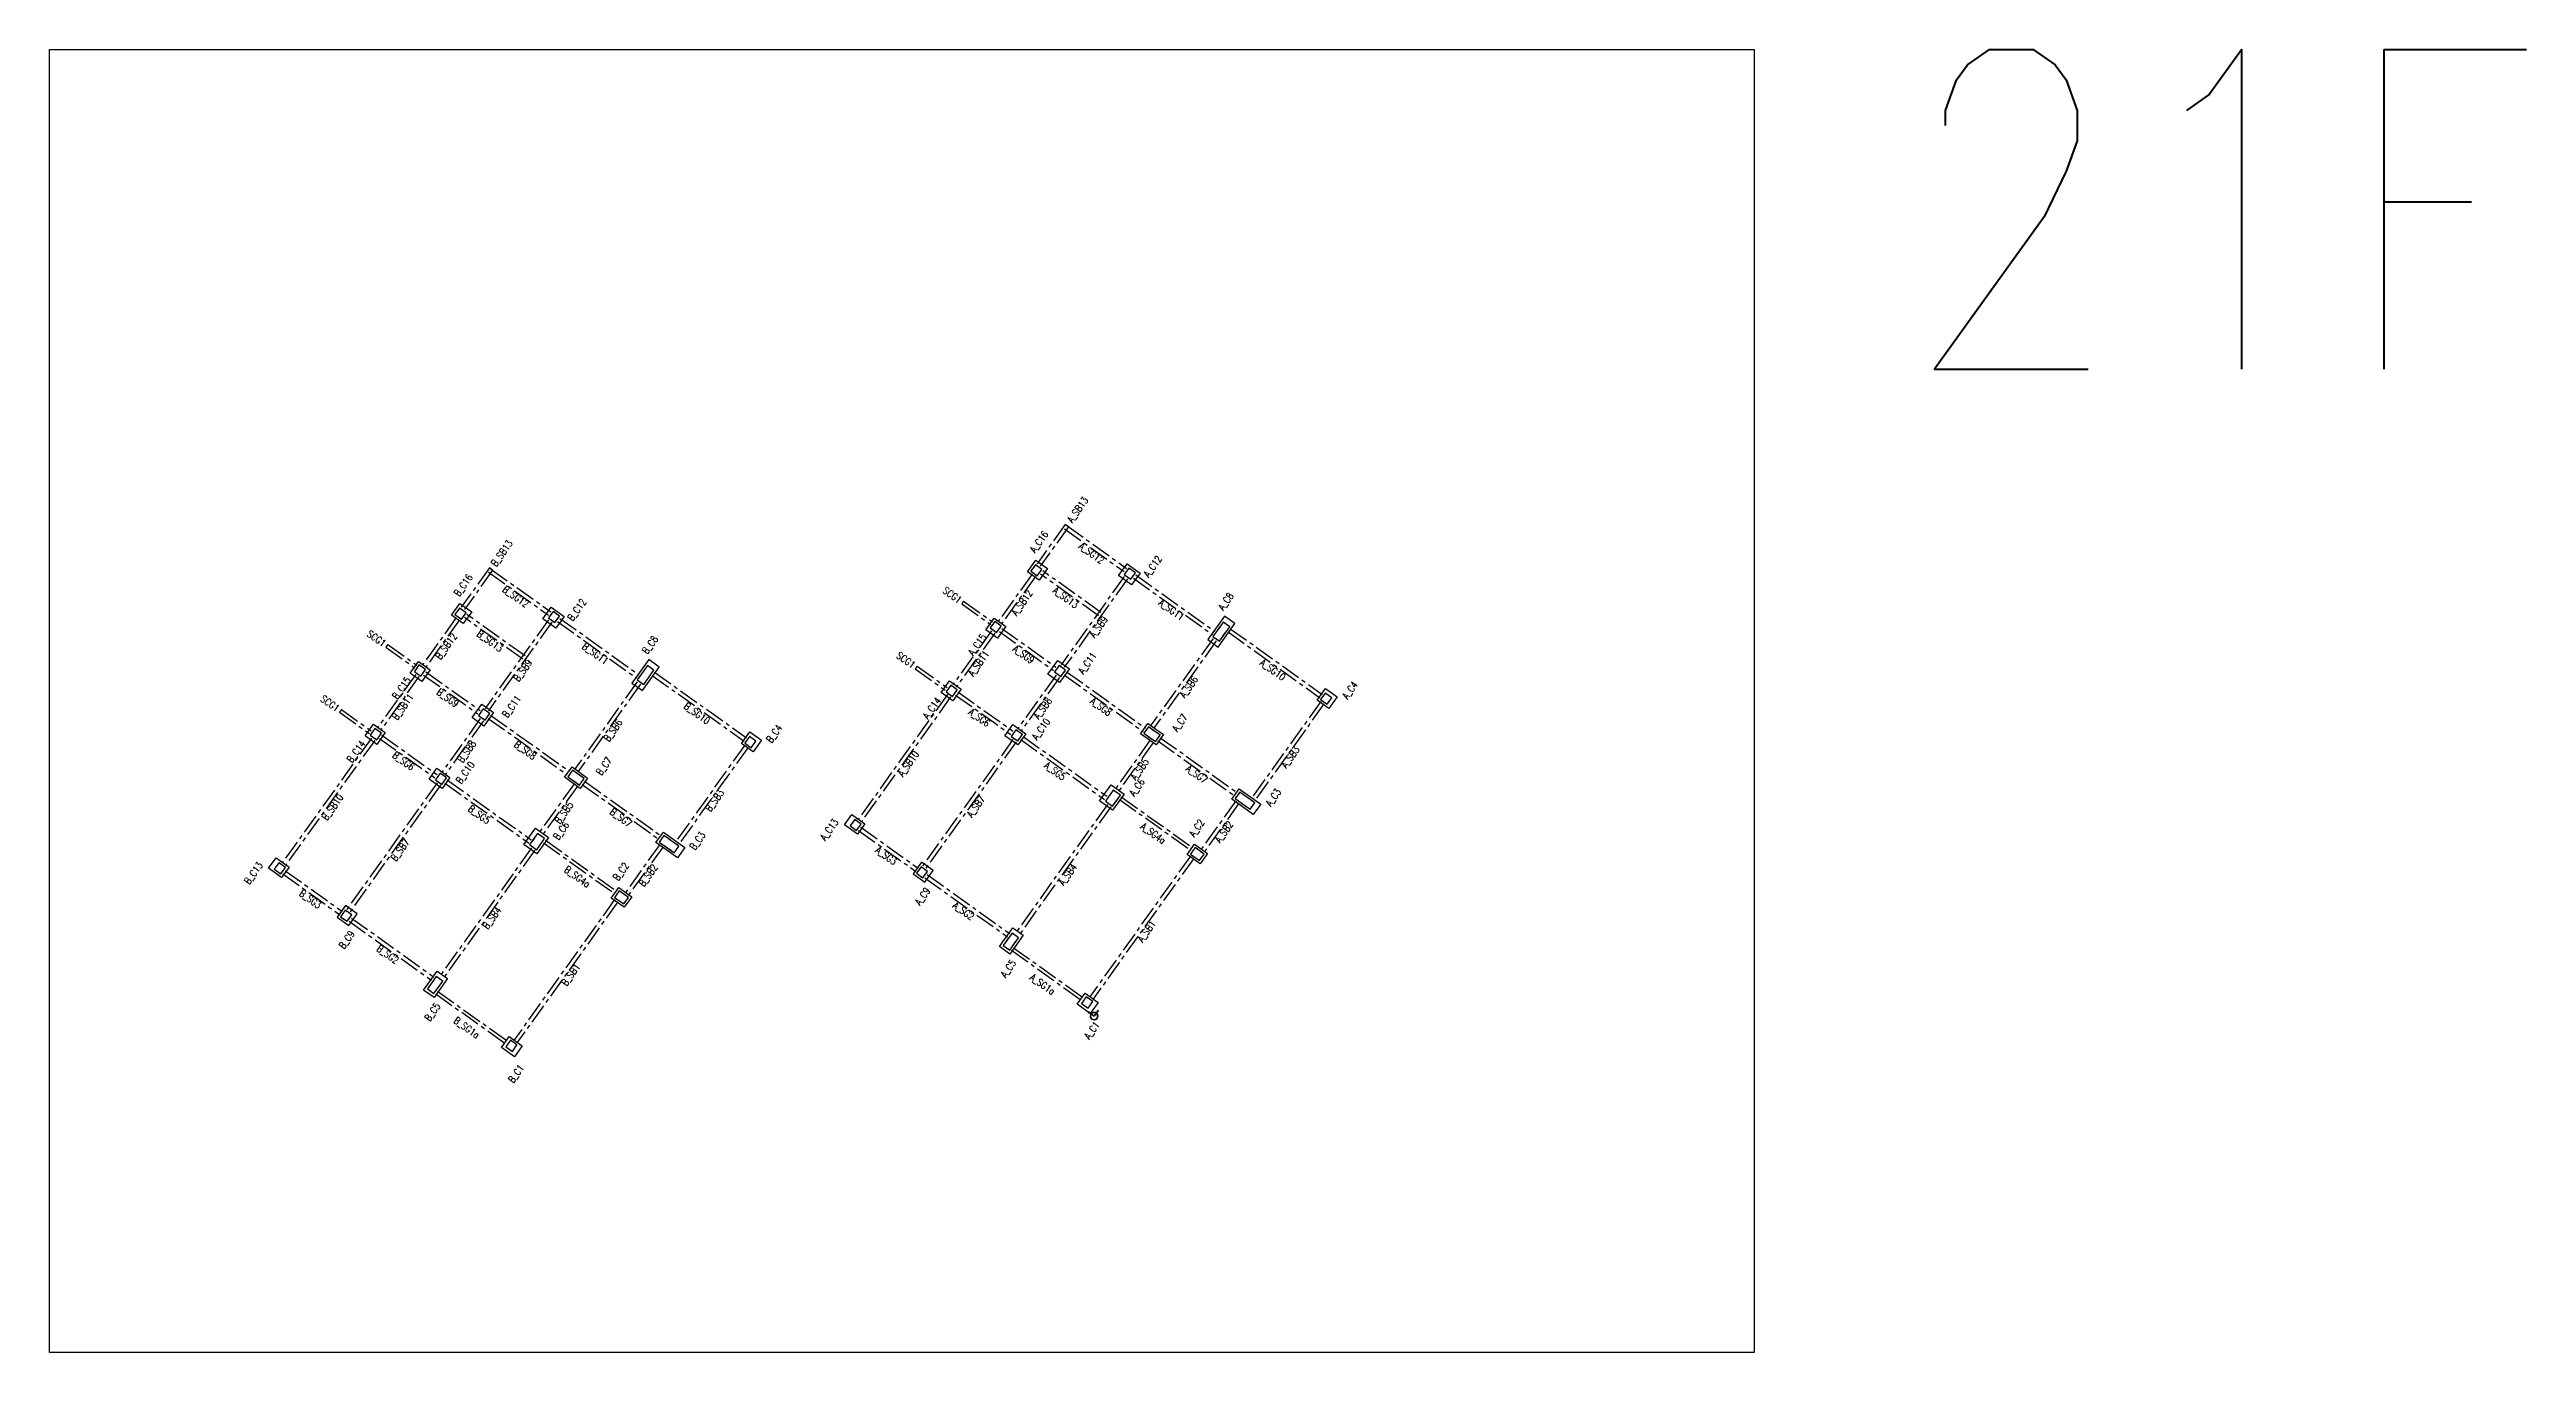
# Model space of a CAD drawing. Header units: millimetres. Extents: x 39613 to 69886, y 27475 to 191272.
# Drawn here: x 50002 to 65498, y 183116 to 191272 of the extents above; entities that cross this region are included whole.
import ezdxf
from ezdxf.enums import TextEntityAlignment as Align

# ---------------------------------------------------------------- set-up
doc = ezdxf.new("R2010")
doc.units = ezdxf.units.MM
doc.header["$LTSCALE"] = 100
doc.header["$MEASUREMENT"] = 0
doc.linetypes.add('CENTER', pattern=[2, 1.25, -0.25, 0.25, -0.25])
doc.linetypes.add('HIDDEN', pattern=[0.375, 0.25, -0.125])
for name, color, linetype in [('TC-COLUMN', 1, 'Continuous'), ('TC-TB', 2, 'Continuous'), ('TC-TC', 4, 'Continuous'), ('TC-虛鋼柱', 4, 'HIDDEN'), ('TC-鋼柱', 11, 'Continuous'), ('TC-鋼粱', 183, 'CENTER')]:
    doc.layers.add(name, color=color, linetype=linetype)
doc.styles.get("Standard").update_dxf_attribs({"font": 'txt.shx', "width": 0.8, "bigfont": 'ae.shx'})

msp = doc.modelspace()

# ---------------------------------------------------------------- texts
at = {"layer": 'Defpoints', "color": 3, "width": 0.8}
msp.add_text('21F', height=2000, rotation=360, dxfattribs=at).set_placement((61589.25, 191271.8), align=Align.TOP_LEFT)
at = {"layer": 'TC-TB', "width": 0.8}
for s, rotation, p in [('A_SB13', 54.440027, (56433.52, 188390.81)), ('B_SB13', 54.440027, (52831.07, 188118.92)), ('A_SG12', 324, (56520.73, 188119.44)), ('B_SG12', 324, (52918.28, 187847.55)), ('SCG1', 324.440027, (55649.56, 187857.35)), ('A_SB12', 54.440027, (56084.87, 187808.53)), ('A_SG13', 324, (56359.2, 187841.74)), ('A_SG11', 324, (57020.55, 187765.22)), ('A_SB9', 54.440027, (56564.46, 187657.94)), ('SCG1', 324.440027, (52047.11, 187585.46)), ('B_SB12', 54.440027, (52482.42, 187536.64)), ('B_SG13', 324, (52756.75, 187569.85)), ('B_SG11', 324, (53416.64, 187491.3)), ('A_SG9', 324, (56095.68, 187486.19)), ('B_SB9', 54.440027, (52962.01, 187386.05)), ('SCG1', 324.440027, (55358.75, 187450.54)), ('A_SB11', 54.440027, (55813.88, 187429.46)), ('A_SG10', 324, (57654.82, 187388.8)), ('SCG1', 324.440027, (51756.3, 187178.65)), ('B_SB11', 54.440027, (52211.43, 187157.57)), ('B_SG9', 324, (52493.23, 187214.3)), ('A_SB8', 54.440027, (56214.97, 187148.81)), ('A_SG8', 324, (56580.3, 187158.18)), ('A_SB6', 54.440027, (57128.61, 187282.49)), ('B_SB6', 54.440027, (53526.16, 187010.6)), ('B_SG10', 324, (54052.37, 187116.91)), ('A_SG6', 324, (55818.89, 187090.84)), ('B_SB8', 54.440027, (52610.78, 186878.16)), ('B_SG8', 324, (52977.85, 186886.29)), ('A_SB3', 54.440027, (57764.6, 186843.29)), ('B_SG6', 324, (52216.44, 186818.95)), ('A_SB10', 54.440027, (55374.4, 186801.79)), ('A_SG5', 324, (56292.43, 186755.49)), ('A_SB5', 54.440027, (56821.8, 186767.35)), ('A_SG7', 324, (57179.36, 186736.24)), ('B_SB10', 54.440027, (51771.95, 186529.9)), ('B_SB3', 54.440027, (54162.15, 186571.4)), ('A_SB7', 54.440027, (55796.91, 186533.59)), ('B_SG5', 324, (52689.98, 186483.61)), ('B_SB5', 54.440027, (53219.35, 186495.46)), ('B_SG7', 324, (53576.91, 186464.35)), ('A_SG4a', 324, (56906.1, 186365.97)), ('A_SB2', 54.440027, (57349.04, 186375.15)), ('B_SB7', 54.440027, (52194.46, 186261.7)), ('A_SG3', 324, (55236.2, 186226.14)), ('B_SG4a', 324, (53303.65, 186094.08)), ('B_SB2', 54.440027, (53746.59, 186103.26)), ('A_SB4', 54.440027, (56371.55, 186108.28)), ('B_SG3', 324, (51633.75, 185954.25)), ('B_SB4', 54.440027, (52769.1, 185836.39)), ('A_SG2', 324, (55720.03, 185880.26)), ('A_SB1', 54.440027, (56864.36, 185752.92)), ('B_SG2', 324, (52117.58, 185608.37)), ('B_SB1', 54.440027, (53261.91, 185481.03)), ('A_SG1a', 324, (56213.94, 185421.33)), ('B_SG1a', 324, (52611.49, 185149.44))]:
    msp.add_text(s, height=45, rotation=rotation, dxfattribs=at).set_placement(p, align=Align.MIDDLE_CENTER)
at = {"layer": 'TC-TC', "width": 0.8}
for s, p in [('A_C16', (56192.23, 188190.84)), ('B_C16', (52589.78, 187918.95)), ('A_C12', (56902.89, 188036.79)), ('B_C12', (53300.44, 187764.9)), ('A_C8', (57360.44, 187817.44)), ('B_C8', (53757.99, 187545.55)), ('A_C15', (55805.52, 187546.72)), ('A_C11', (56494.43, 187431.4)), ('B_C15', (52203.07, 187274.83)), ('B_C11', (52891.98, 187159.51)), ('A_C14', (55521.68, 187149.68)), ('A_C4', (58137.58, 187261.87)), ('B_C4', (54535.13, 186989.99)), ('A_C10', (56204.51, 187018.1)), ('A_C7', (57072.72, 187058.16)), ('B_C14', (51919.23, 186877.79)), ('B_C10', (52602.06, 186746.21)), ('B_C7', (53470.27, 186786.27)), ('A_C6', (56804.49, 186653.72)), ('A_C3', (57657.88, 186590.84)), ('B_C6', (53202.04, 186381.83)), ('A_C13', (54879.51, 186388.93)), ('A_C2', (57178.43, 186398.7)), ('B_C3', (54055.43, 186318.95)), ('B_C13', (51277.06, 186117.04)), ('B_C2', (53575.98, 186126.81)), ('A_C9', (55462.94, 185971.85)), ('B_C9', (51860.49, 185699.96)), ('A_C5', (55999.62, 185519.23)), ('B_C5', (52397.17, 185247.34)), ('A_C1', (56522.63, 185133.05)), ('B_C1', (52920.18, 184861.16))]:
    msp.add_text(s, height=45, rotation=54.440027, dxfattribs=at).set_placement(p, align=Align.MIDDLE_CENTER)

# ---------------------------------------------------------------- blocks, each defined once
blk = doc.blocks.new('origin')
at = {"color": 3, "lineweight": 35}
blk.add_line((0, 0), (0, 39), dxfattribs=at)
at = {"color": 1, "lineweight": 35}
blk.add_line((0, 0), (39, 0), dxfattribs=at)
at = {"color": 7, "lineweight": 35, "true_color": 0xffffff}
blk.add_lwpolyline([(0, 24), (-18, 15), (-24, 0), (-18, -15), (-4, -23), (13, -19), (22, -7), (23, 6), (15, 18), (0, 24)], dxfattribs=at)
at = {"color": 3, "lineweight": 35}
blk.add_lwpolyline([(0, 44), (-3, 39), (3, 39)], close=True, dxfattribs=at)
at = {"color": 1, "lineweight": 35}
blk.add_lwpolyline([(44, 0), (39, 3), (39, -3)], close=True, dxfattribs=at)

# ---------------------------------------------------------------- linework, layer by layer
at = {"layer": 'Defpoints'}
msp.add_lwpolyline([(60666.19, 191271.8), (60666.19, 183116.43), (50001.56, 183116.43), (50001.56, 191271.8)], close=True, dxfattribs=at)
at = {"layer": 'TC-COLUMN'}
for points in [[(56119.5, 188003.13), (56171.84, 188076.35), (56245.06, 188024.01), (56192.72, 187950.79)], [(56690.14, 187979.91), (56742.48, 188053.13), (56823.83, 187994.97), (56771.49, 187921.75)], [(52517.05, 187731.24), (52569.39, 187804.46), (52642.61, 187752.12), (52590.27, 187678.9)], [(53087.69, 187708.02), (53140.03, 187781.24), (53221.38, 187723.08), (53169.04, 187649.86)], [(55859.61, 187639.58), (55911.95, 187712.8), (55985.16, 187660.46), (55932.82, 187587.24)], [(57247.88, 187578.29), (57312.96, 187531.77), (57417.64, 187678.21), (57352.55, 187724.73)], [(52257.16, 187367.69), (52309.5, 187440.91), (52382.71, 187388.57), (52330.37, 187315.35)], [(53645.43, 187306.41), (53710.51, 187259.88), (53815.19, 187406.32), (53750.11, 187452.84)], [(56382.24, 187394.83), (56321.17, 187309.41), (56247.96, 187361.75), (56309.02, 187447.17)], [(55631.31, 187320.23), (55704.53, 187267.89), (55652.19, 187194.67), (55578.97, 187247.01)], [(57932.71, 187199.36), (57985.05, 187272.57), (58058.27, 187220.23), (58005.93, 187147.02)], [(52028.86, 187048.34), (52102.08, 186996), (52049.74, 186922.79), (51976.52, 186975.12)], [(52779.79, 187122.94), (52718.72, 187037.52), (52645.51, 187089.86), (52706.57, 187175.28)], [(56027.82, 187046.07), (56109.17, 186987.92), (56059.74, 186918.77), (55978.39, 186976.92)], [(56872.77, 187053.59), (56970.39, 186983.8), (56923.87, 186918.72), (56826.25, 186988.51)], [(54330.26, 186927.47), (54382.6, 187000.68), (54455.82, 186948.34), (54403.48, 186875.13)], [(52425.37, 186774.18), (52506.72, 186716.03), (52457.29, 186646.88), (52375.94, 186705.03)], [(53270.32, 186781.7), (53367.94, 186711.91), (53321.42, 186646.83), (53223.8, 186716.62)], [(56571.38, 186568.37), (56644.08, 186670.06), (56725.43, 186611.91), (56652.73, 186510.22)], [(54974.84, 186419.12), (55021.37, 186484.2), (55102.72, 186426.05), (55056.19, 186360.97)], [(52968.93, 186296.48), (53041.63, 186398.17), (53122.98, 186340.02), (53050.28, 186238.33)], [(57118.2, 186232.79), (57164.72, 186297.87), (57246.07, 186239.71), (57199.55, 186174.63)], [(51372.39, 186147.23), (51418.92, 186212.31), (51500.27, 186154.16), (51453.74, 186089.08)], [(55476.93, 186060.19), (55529.27, 186133.41), (55456.05, 186185.75), (55403.71, 186112.53)], [(53515.75, 185960.9), (53562.27, 186025.98), (53643.62, 185967.82), (53597.1, 185902.74)], [(51874.48, 185788.3), (51926.82, 185861.52), (51853.6, 185913.86), (51801.26, 185840.64)], [(55944.45, 185657), (56028.78, 185774.96), (56093.86, 185728.44), (56009.53, 185610.48)], [(52342, 185385.11), (52426.33, 185503.07), (52491.41, 185456.55), (52407.08, 185338.59)], [(56480.29, 185366.14), (56561.64, 185307.98), (56512.21, 185238.84), (56430.86, 185296.99)], [(52877.84, 185094.25), (52959.19, 185036.09), (52909.76, 184966.95), (52828.41, 185025.1)]]:
    msp.add_lwpolyline(points, close=True, dxfattribs=at)
for points in [[(57398.06, 186579.9), (57444.59, 186644.98), (57578.81, 186549.02), (57532.29, 186483.94), (57398.06, 186579.9)], [(53795.61, 186308.01), (53842.14, 186373.09), (53976.36, 186277.13), (53929.84, 186212.05), (53795.61, 186308.01)]]:
    msp.add_lwpolyline(points, dxfattribs=at)
at = {"layer": 'TC-虛鋼柱'}
for points in [[(56181.1, 187977.53), (56210.18, 188018.21), (56169.5, 188047.29), (56140.43, 188006.61)], [(56765.69, 187956.63), (56794.77, 187997.31), (56754.09, 188026.38), (56725.01, 187985.71)], [(52578.65, 187705.64), (52607.73, 187746.32), (52567.05, 187775.4), (52537.98, 187734.72)], [(53163.24, 187684.74), (53192.32, 187725.42), (53151.64, 187754.49), (53122.56, 187713.82)], [(55927.03, 187622.12), (55956.1, 187662.79), (55915.43, 187691.87), (55886.35, 187651.2)], [(57385.09, 187658.45), (57344.41, 187687.53), (57280.44, 187598.04), (57321.11, 187568.97)], [(52324.58, 187350.23), (52353.65, 187390.9), (52312.98, 187419.98), (52283.9, 187379.31)], [(53782.64, 187386.56), (53741.96, 187415.64), (53677.99, 187326.15), (53718.66, 187297.08)], [(56329.33, 187346.61), (56358.4, 187387.28), (56317.73, 187416.36), (56288.65, 187375.68)], [(55651.04, 187223.16), (55680.12, 187263.83), (55639.44, 187292.91), (55610.36, 187252.23)], [(57994.32, 187173.76), (58023.39, 187214.44), (57982.72, 187243.51), (57953.64, 187202.84)], [(52726.88, 187074.72), (52755.95, 187115.39), (52715.28, 187144.47), (52686.2, 187103.79)], [(52048.59, 186951.27), (52077.67, 186991.94), (52036.99, 187021.02), (52007.91, 186980.34)], [(54391.87, 186901.87), (54420.94, 186942.55), (54380.27, 186971.62), (54351.19, 186930.95)], [(56059.17, 186943.76), (56088.25, 186984.44), (56047.57, 187013.51), (56018.49, 186972.84)], [(56920.39, 186939.65), (56949.46, 186980.32), (56876.25, 187032.66), (56847.17, 186991.99)], [(52456.72, 186671.87), (52485.8, 186712.55), (52445.12, 186741.62), (52416.04, 186700.95)], [(53317.94, 186667.76), (53347.01, 186708.43), (53273.8, 186760.77), (53244.72, 186720.1)], [(56652.16, 186535.21), (56701.59, 186604.36), (56656.85, 186636.34), (56607.42, 186567.2)], [(57512.55, 186516.49), (57541.63, 186557.17), (57448.07, 186624.05), (57419, 186583.37)], [(55050.68, 186383.34), (55079.76, 186424.02), (55039.08, 186453.1), (55010, 186412.42)], [(53049.71, 186263.32), (53099.14, 186332.47), (53054.4, 186364.45), (53004.97, 186295.31)], [(53910.1, 186244.6), (53939.18, 186285.28), (53845.62, 186352.16), (53816.55, 186311.48)], [(57196.07, 186195.56), (57225.15, 186236.23), (57168.2, 186276.94), (57139.12, 186236.26)], [(51448.23, 186111.46), (51477.31, 186152.13), (51436.63, 186181.21), (51407.55, 186140.53)], [(55465.31, 186086.93), (55494.39, 186127.61), (55453.71, 186156.69), (55424.64, 186116.01)], [(53593.62, 185923.67), (53622.7, 185964.34), (53565.75, 186005.05), (53536.67, 185964.38)], [(51862.86, 185815.04), (51891.94, 185855.72), (51851.27, 185884.8), (51822.19, 185844.12)], [(56008.96, 185635.47), (56064.21, 185712.76), (56023.54, 185741.83), (55968.29, 185664.55)], [(52406.51, 185363.58), (52461.76, 185440.87), (52421.09, 185469.94), (52365.84, 185392.66)], [(56499.44, 185272.55), (56528.52, 185313.23), (56487.84, 185342.3), (56458.76, 185301.63)], [(52896.99, 185000.66), (52926.07, 185041.34), (52885.39, 185070.42), (52856.31, 185029.74)]]:
    msp.add_lwpolyline(points, close=True, dxfattribs=at)
at = {"layer": 'TC-鋼柱'}
for points in [[(56181.1, 187977.53), (56210.18, 188018.21), (56169.5, 188047.29), (56140.43, 188006.61)], [(56765.69, 187956.63), (56794.77, 187997.31), (56754.09, 188026.38), (56725.01, 187985.71)], [(52578.65, 187705.64), (52607.73, 187746.32), (52567.05, 187775.4), (52537.98, 187734.72)], [(53163.24, 187684.74), (53192.32, 187725.42), (53151.64, 187754.49), (53122.56, 187713.82)], [(55927.03, 187622.12), (55956.1, 187662.79), (55915.43, 187691.87), (55886.35, 187651.2)], [(57385.09, 187658.45), (57344.41, 187687.53), (57280.44, 187598.04), (57321.11, 187568.97)], [(52324.58, 187350.23), (52353.65, 187390.9), (52312.98, 187419.98), (52283.9, 187379.31)], [(53782.64, 187386.56), (53741.96, 187415.64), (53677.99, 187326.15), (53718.66, 187297.08)], [(56329.33, 187346.61), (56358.4, 187387.28), (56317.73, 187416.36), (56288.65, 187375.68)], [(55651.04, 187223.16), (55680.12, 187263.83), (55639.44, 187292.91), (55610.36, 187252.23)], [(57994.32, 187173.76), (58023.39, 187214.44), (57982.72, 187243.51), (57953.64, 187202.84)], [(52726.88, 187074.72), (52755.95, 187115.39), (52715.28, 187144.47), (52686.2, 187103.79)], [(52048.59, 186951.27), (52077.67, 186991.94), (52036.99, 187021.02), (52007.91, 186980.34)], [(54391.87, 186901.87), (54420.94, 186942.55), (54380.27, 186971.62), (54351.19, 186930.95)], [(56059.17, 186943.76), (56088.25, 186984.44), (56047.57, 187013.51), (56018.49, 186972.84)], [(56920.39, 186939.65), (56949.46, 186980.32), (56876.25, 187032.66), (56847.17, 186991.99)], [(52456.72, 186671.87), (52485.8, 186712.55), (52445.12, 186741.62), (52416.04, 186700.95)], [(53317.94, 186667.76), (53347.01, 186708.43), (53273.8, 186760.77), (53244.72, 186720.1)], [(56652.16, 186535.21), (56701.59, 186604.36), (56656.85, 186636.34), (56607.42, 186567.2)], [(57512.55, 186516.49), (57541.63, 186557.17), (57448.07, 186624.05), (57419, 186583.37)], [(55050.68, 186383.34), (55079.76, 186424.02), (55039.08, 186453.1), (55010, 186412.42)], [(53049.71, 186263.32), (53099.14, 186332.47), (53054.4, 186364.45), (53004.97, 186295.31)], [(53910.1, 186244.6), (53939.18, 186285.28), (53845.62, 186352.16), (53816.55, 186311.48)], [(57196.07, 186195.56), (57225.15, 186236.23), (57168.2, 186276.94), (57139.12, 186236.26)], [(51448.23, 186111.46), (51477.31, 186152.13), (51436.63, 186181.21), (51407.55, 186140.53)], [(55465.31, 186086.93), (55494.39, 186127.61), (55453.71, 186156.69), (55424.64, 186116.01)], [(53593.62, 185923.67), (53622.7, 185964.34), (53565.75, 186005.05), (53536.67, 185964.38)], [(51862.86, 185815.04), (51891.94, 185855.72), (51851.27, 185884.8), (51822.19, 185844.12)], [(56008.96, 185635.47), (56064.21, 185712.76), (56023.54, 185741.83), (55968.29, 185664.55)], [(52406.51, 185363.58), (52461.76, 185440.87), (52421.09, 185469.94), (52365.84, 185392.66)], [(56499.44, 185272.55), (56528.52, 185313.23), (56487.84, 185342.3), (56458.76, 185301.63)], [(52896.99, 185000.66), (52926.07, 185041.34), (52885.39, 185070.42), (52856.31, 185029.74)]]:
    msp.add_lwpolyline(points, close=True, dxfattribs=at)
at = {"layer": 'TC-鋼粱'}
for p, q in [((56355.58, 188298.98), (56179.39, 188052.51)), ((56375.92, 188284.44), (56199.72, 188037.97)), ((56375.92, 188284.44), (56355.58, 188298.98)), ((56365.75, 188291.71), (56740.14, 188024.06)), ((56351.21, 188271.37), (56725.6, 188003.73)), ((52753.13, 188027.09), (52576.94, 187780.62)), ((52773.47, 188012.55), (52597.28, 187766.08)), ((52748.76, 187999.48), (53123.15, 187731.84)), ((52773.47, 188012.55), (52753.13, 188027.09)), ((52763.3, 188019.82), (53137.69, 187752.17)), ((56148.85, 187988.3), (55935.48, 187689.83)), ((56169.19, 187973.76), (55955.82, 187675.29)), ((56565.09, 187727.61), (56200.87, 187987.99)), ((56579.63, 187747.95), (56215.41, 188008.32)), ((56725.3, 187973.21), (56329.83, 187420)), ((56797.09, 187983.36), (57291.12, 187630.18)), ((55720.46, 187818.96), (55708.83, 187802.69)), ((55720.46, 187818.96), (55901.48, 187689.55)), ((56745.64, 187958.67), (56350.16, 187405.46)), ((56782.55, 187963.02), (57276.58, 187609.84)), ((52546.4, 187716.41), (52333.03, 187417.94)), ((52566.74, 187701.87), (52353.37, 187403.4)), ((52962.64, 187455.72), (52598.42, 187716.1)), ((52977.18, 187476.06), (52612.96, 187736.43)), ((53122.85, 187701.32), (52727.38, 187148.11)), ((53143.19, 187686.78), (52747.71, 187133.57)), ((53180.1, 187691.13), (53674.13, 187337.96)), ((53194.64, 187711.47), (53688.67, 187358.29)), ((55708.83, 187802.69), (55889.85, 187673.28)), ((52118.01, 187547.07), (52106.38, 187530.8)), ((52106.38, 187530.8), (52287.4, 187401.39)), ((52118.01, 187547.07), (52299.03, 187417.66)), ((55894.77, 187632.88), (55653.39, 187295.23)), ((55915.11, 187618.34), (55673.73, 187280.69)), ((55943.88, 187628.5), (56283.52, 187385.71)), ((55958.42, 187648.84), (56298.06, 187406.04)), ((57280.72, 187585.55), (56888.18, 187036.43)), ((57301.06, 187571.01), (56908.51, 187021.89)), ((57374.32, 187626.2), (57949.87, 187214.75)), ((57388.86, 187646.54), (57964.41, 187235.09)), ((52292.32, 187360.99), (52050.94, 187023.34)), ((52341.43, 187356.62), (52681.07, 187113.82)), ((52355.97, 187376.95), (52695.61, 187134.15)), ((53771.87, 187354.31), (54347.42, 186942.87)), ((53786.41, 187374.65), (54361.96, 186963.2)), ((55429.64, 187412.15), (55418.01, 187395.88)), ((55418.01, 187395.88), (55605.14, 187262.12)), ((55429.64, 187412.15), (55616.77, 187278.39)), ((56299.11, 187355.92), (56057.86, 187018.45)), ((56349.19, 187357.2), (56843.4, 187003.91)), ((56363.73, 187377.54), (56857.94, 187024.24)), ((52312.66, 187346.45), (52071.28, 187008.8)), ((53678.28, 187313.66), (53285.73, 186764.54)), ((53698.61, 187299.12), (53306.06, 186750)), ((55618.78, 187233.92), (55059.13, 186451.06)), ((55639.12, 187219.38), (55079.47, 186436.52)), ((55669.34, 187231.56), (56014.67, 186984.69)), ((55683.87, 187251.89), (56029.21, 187005.02)), ((56319.44, 187341.38), (56078.2, 187003.91)), ((51827.2, 187140.27), (51815.56, 187123.99)), ((51815.56, 187123.99), (52002.69, 186990.23)), ((51827.2, 187140.27), (52014.32, 187006.5)), ((52696.66, 187084.03), (52455.41, 186746.56)), ((52716.99, 187069.49), (52475.75, 186732.02)), ((52746.74, 187085.31), (53240.95, 186732.02)), ((52761.28, 187105.65), (53255.49, 186752.35)), ((57954.17, 187190.16), (57520.99, 186584.21)), ((57974.51, 187175.62), (57541.33, 186569.67)), ((52016.33, 186962.03), (51456.68, 186179.17)), ((52036.67, 186947.49), (51477.02, 186164.63)), ((52066.89, 186959.67), (52412.22, 186712.8)), ((52081.42, 186980), (52426.76, 186733.13)), ((54351.72, 186918.27), (53918.55, 186312.32)), ((54372.06, 186903.73), (53938.88, 186297.78)), ((56029.1, 186952.96), (55463.6, 186161.91)), ((56049.44, 186938.43), (55483.94, 186147.38)), ((56077.48, 186952.18), (56602.19, 186577.08)), ((56092.02, 186972.52), (56616.73, 186597.42)), ((56888.13, 186950.41), (56667.14, 186641.28)), ((56908.47, 186935.87), (56687.48, 186626.74)), ((56935.98, 186944.03), (57418.13, 186599.36)), ((56950.52, 186964.37), (57432.67, 186619.69)), ((52426.65, 186681.07), (51861.15, 185890.02)), ((52446.99, 186666.54), (51881.49, 185875.49)), ((52475.03, 186680.29), (52999.74, 186305.19)), ((52489.57, 186700.63), (53014.28, 186325.53)), ((53285.68, 186678.52), (53064.69, 186369.39)), ((53306.02, 186663.99), (53085.03, 186354.85)), ((53333.53, 186672.14), (53815.68, 186327.47)), ((53348.07, 186692.48), (53830.22, 186347.8)), ((56695.19, 186578.21), (57142.62, 186258.35)), ((56706.82, 186594.48), (57154.25, 186274.62)), ((56619.91, 186545.98), (56043.59, 185739.79)), ((56640.25, 186531.44), (56063.92, 185725.25)), ((57422.69, 186568.44), (57204.52, 186263.27)), ((57443.02, 186553.9), (57224.86, 186248.73)), ((53017.46, 186274.09), (52441.14, 185467.9)), ((53092.74, 186306.32), (53540.17, 185986.46)), ((53104.37, 186322.59), (53551.8, 186002.73)), ((53820.24, 186296.55), (53602.07, 185991.38)), ((53840.57, 186282.01), (53622.41, 185976.84)), ((55063.18, 186383.63), (55420.86, 186127.93)), ((55077.71, 186403.97), (55435.4, 186148.27)), ((51460.73, 186111.74), (51818.41, 185856.04)), ((51475.26, 186132.08), (51832.95, 185876.38)), ((53037.8, 186259.55), (52461.48, 185453.36)), ((57139.41, 186223.77), (56507.84, 185340.3)), ((57159.75, 186209.23), (56528.18, 185325.76)), ((55477.81, 186087.22), (55994.23, 185718.04)), ((55492.35, 186107.56), (56008.77, 185738.38)), ((51875.36, 185815.33), (52391.79, 185446.15)), ((51889.9, 185835.67), (52406.32, 185466.49)), ((53536.96, 185951.88), (52905.39, 185068.41)), ((53557.3, 185937.34), (52925.73, 185053.87)), ((56031.64, 185649.99), (56470.98, 185335.92)), ((56020.01, 185633.72), (56459.35, 185319.65)), ((52417.56, 185361.83), (52856.9, 185047.76)), ((52429.19, 185378.1), (52868.53, 185064.03))]:
    msp.add_line(p, q, dxfattribs=at)

# ---------------------------------------------------------------- block references
at = {"rotation": 54.44002677732187}
msp.add_blockref('origin', (56536.62, 185221.39), dxfattribs=at)

msp.set_redraw_order([(e.dxf.handle, doc.entitydb.next_handle()) for e in msp.query("TEXT MTEXT ATTDEF DIMENSION ARC_DIMENSION")])  # texts and dimensions are drawn at this point

doc.saveas('drawing.dxf')
